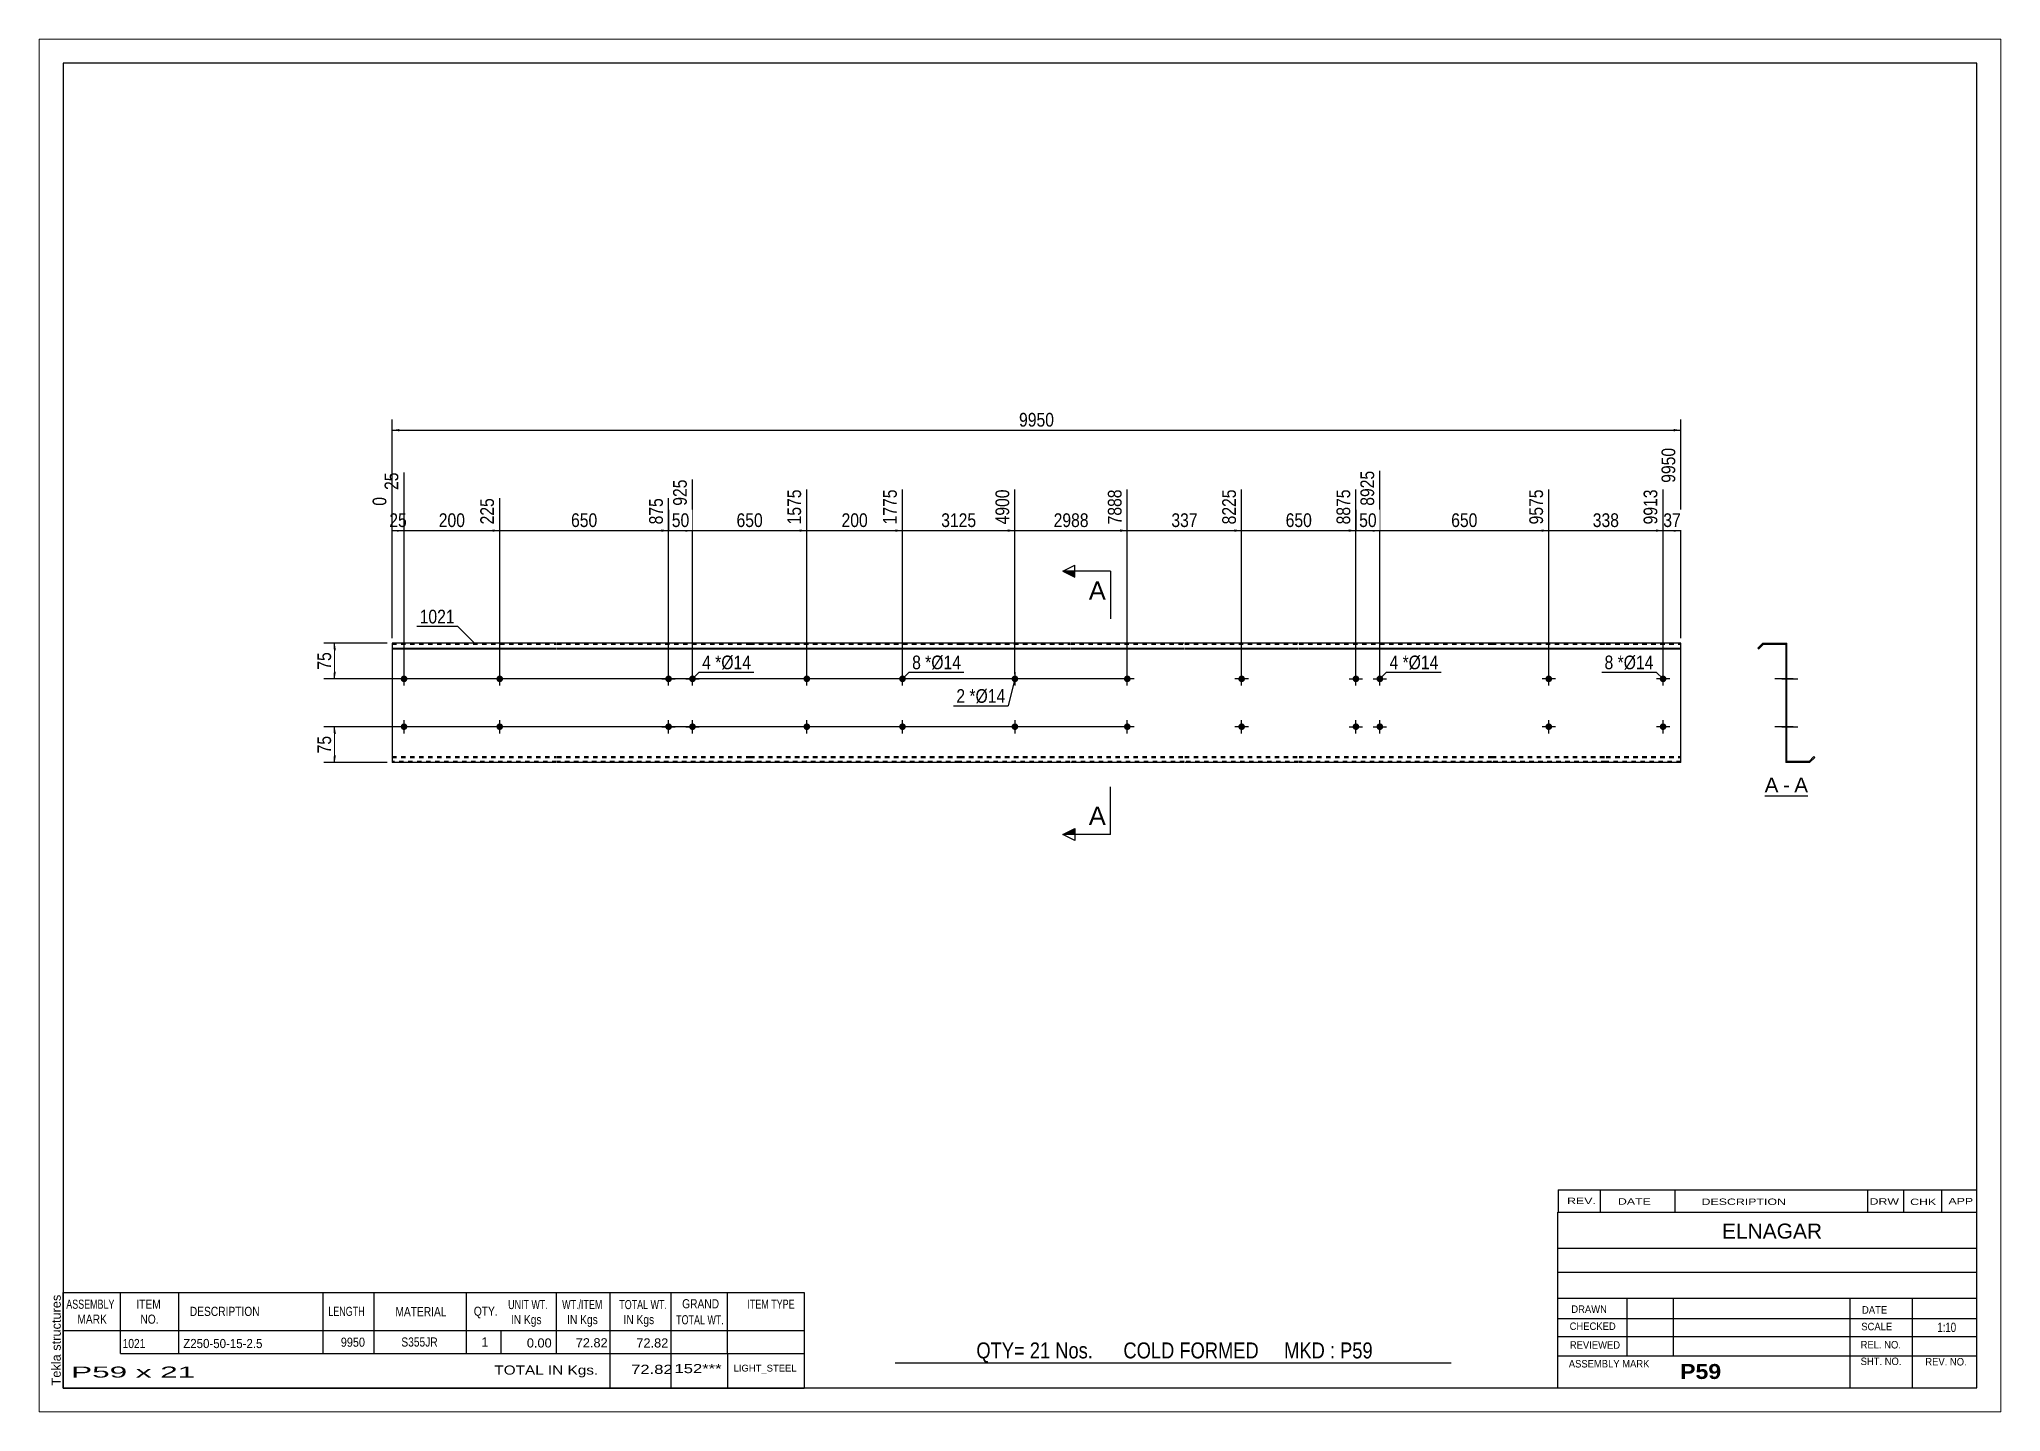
# Paper-space layout 'Layout1' of a CAD drawing. Header units: millimetres. Extents: x 0 to 410, y 0 to 287.
# The model-space entities are those that its viewports show. They can reach past a viewport. Long polylines and large blocks are cut down to what shows.
import ezdxf

# ---------------------------------------------------------------- set-up
doc = ezdxf.new("R2010")
doc.units = ezdxf.units.MM
doc.linetypes.add('DXK_LINE_DOT1', pattern=[1.8814, 0.9407, -0.9407])
doc.layers.add('Viewport layer', color=7, linetype='Continuous', plot=False)
doc.styles.add('Arial', font='ARIAL.TTF', dxfattribs={"height": 0.2})
doc.styles.add('Arial Bold', font='ARIALBD.TTF', dxfattribs={"height": 0.2})
doc.styles.add('Arial Narrow', font='ARIALN.TTF', dxfattribs={"height": 0.2})

# ---------------------------------------------------------------- blocks, each defined once
blk = doc.blocks.new('Unknown-629081485-1735')
at = {"color": 5, "linetype": 'Continuous'}
for p, q in [((331.25, 133.75), (-68.75, 133.75)), ((-68.75, 133.75), (-68.75, -143.25)), ((331.25, -143.25), (331.25, 133.75)), ((-68.75, -143.25), (331.25, -143.25))]:
    blk.add_line(p, q, dxfattribs=at)
at = {"color": 174, "linetype": 'Continuous', "style": 'Arial'}
blk.add_text('Tekla structures', height=1.9102, rotation=90, dxfattribs=at).set_placement((-69.25, -142.75))
blk = doc.blocks.new('Unknown-629081485-12 - 1235')
at = {"color": 7, "linetype": 'Continuous'}
blk.add_line((286.91, -19.45), (295.94, -19.45), dxfattribs=at)
at = {"color": 0, "linetype": 'Continuous'}
blk.add_wipeout([(289.76, -18.7), (289.76, -15.5), (286.91, -15.5), (286.91, -18.7)], dxfattribs=at)
blk.add_wipeout([(292.14, -18.7), (292.14, -15.5), (290.72, -15.5), (290.72, -18.7)], dxfattribs=at)
at = {"color": 96, "linetype": 'Continuous', "style": 'Arial'}
blk.add_text('A', height=3.06, dxfattribs=at).set_placement((286.91, -18.7))
at = {"color": 0, "linetype": 'Continuous'}
blk.add_wipeout([(295.94, -18.7), (295.94, -15.5), (293.1, -15.5), (293.1, -18.7)], dxfattribs=at)
at = {"color": 96, "linetype": 'Continuous', "style": 'Arial'}
for s, p in [('A', (293.1, -18.7)), ('-', (290.72, -18.7))]:
    blk.add_text(s, height=3.06, dxfattribs=at).set_placement(p)
blk = doc.blocks.new('Bolt-629081485-1223 - 1203')
at = {"linetype": 'Continuous'}
for points in [[(176.88, 5, -1), (178.28, 5, -1)], [(241.07, 5, -1), (242.47, 5, -1)]]:
    blk.add_hatch(color=3, dxfattribs=at).paths.add_polyline_path(points)
at = {"color": 3, "linetype": 'Continuous'}
for p, q in [((178.98, 5), (176.18, 5)), ((177.58, 3.6), (177.58, 6.4)), ((243.17, 5), (240.37, 5)), ((241.77, 3.6), (241.77, 6.4))]:
    blk.add_line(p, q, dxfattribs=at)
blk = doc.blocks.new('Part-629081485-1218 - 1203')
at = {"color": 2, "linetype": 'Continuous'}
for p, q in [((34.4, 12.5), (0, 12.5)), ((0, 12.5), (0, -12.5)), ((74.69, 12.5), (34.5, 12.5)), ((118.59, 12.5), (74.79, 12.5)), ((141.69, 12.5), (118.69, 12.5)), ((165.58, 12.5), (141.79, 12.5)), ((189.48, 12.5), (165.68, 12.5)), ((229.77, 12.5), (189.58, 12.5)), ((253.67, 12.5), (229.87, 12.5)), ((269.41, 12.5), (253.77, 12.5)), ((269.41, -12.5), (269.41, 12.5)), ((0, 11.44), (34.4, 11.44)), ((0, 11.26), (34.4, 11.26)), ((34.5, 11.44), (74.69, 11.44)), ((34.5, 11.26), (74.69, 11.26)), ((74.79, 11.44), (118.59, 11.44)), ((74.79, 11.26), (118.59, 11.26)), ((118.69, 11.44), (141.69, 11.44)), ((118.69, 11.26), (141.69, 11.26)), ((141.79, 11.44), (165.58, 11.44)), ((141.79, 11.26), (165.58, 11.26)), ((165.68, 11.44), (189.48, 11.44)), ((165.68, 11.26), (189.48, 11.26)), ((189.58, 11.44), (229.77, 11.44)), ((189.58, 11.26), (229.77, 11.26)), ((229.87, 11.44), (253.67, 11.44)), ((229.87, 11.26), (253.67, 11.26)), ((253.77, 11.44), (269.41, 11.44)), ((253.77, 11.26), (269.41, 11.26)), ((34.4, -12.5), (0, -12.5)), ((74.69, -12.5), (34.5, -12.5)), ((118.59, -12.5), (74.79, -12.5)), ((141.69, -12.5), (118.69, -12.5)), ((165.58, -12.5), (141.79, -12.5)), ((189.48, -12.5), (165.68, -12.5)), ((229.77, -12.5), (189.58, -12.5)), ((253.67, -12.5), (229.87, -12.5)), ((269.41, -12.5), (253.77, -12.5))]:
    blk.add_line(p, q, dxfattribs=at)
at = {"color": 7, "linetype": 'DXK_LINE_DOT1'}
for p, q in [((0, 12.25), (34.4, 12.25)), ((34.5, 12.25), (74.69, 12.25)), ((74.79, 12.25), (118.59, 12.25)), ((118.69, 12.25), (141.69, 12.25)), ((141.79, 12.25), (165.58, 12.25)), ((165.68, 12.25), (189.48, 12.25)), ((189.58, 12.25), (229.77, 12.25)), ((229.87, 12.25), (253.67, 12.25)), ((253.77, 12.25), (269.41, 12.25)), ((0, -11.26), (34.4, -11.26)), ((0, -11.44), (34.4, -11.44)), ((34.4, -12.25), (0, -12.25)), ((34.5, -11.26), (74.69, -11.26)), ((34.5, -11.44), (74.69, -11.44)), ((74.69, -12.25), (34.5, -12.25)), ((74.79, -11.26), (118.59, -11.26)), ((74.79, -11.44), (118.59, -11.44)), ((118.59, -12.25), (74.79, -12.25)), ((118.69, -11.26), (141.69, -11.26)), ((118.69, -11.44), (141.69, -11.44)), ((141.69, -12.25), (118.69, -12.25)), ((141.79, -11.26), (165.58, -11.26)), ((141.79, -11.44), (165.58, -11.44)), ((165.58, -12.25), (141.79, -12.25)), ((165.68, -11.26), (189.48, -11.26)), ((165.68, -11.44), (189.48, -11.44)), ((189.48, -12.25), (165.68, -12.25)), ((189.58, -11.26), (229.77, -11.26)), ((189.58, -11.44), (229.77, -11.44)), ((229.77, -12.25), (189.58, -12.25)), ((229.87, -11.26), (253.67, -11.26)), ((229.87, -11.44), (253.67, -11.44)), ((253.67, -12.25), (229.87, -12.25)), ((253.77, -11.26), (269.41, -11.26)), ((253.77, -11.44), (269.41, -11.44)), ((269.41, -12.25), (253.77, -12.25))]:
    blk.add_line(p, q, dxfattribs=at)
blk = doc.blocks.new('Bolt-629081485-1219 - 1203')
at = {"linetype": 'Continuous'}
for points in [[(57.1, 5, -1), (58.5, 5, -1)], [(62.1, 5, -1), (63.5, 5, -1)], [(57.1, -5, -1), (58.5, -5, -1)], [(62.1, -5, -1), (63.5, -5, -1)]]:
    blk.add_hatch(color=3, dxfattribs=at).paths.add_polyline_path(points)
at = {"color": 3, "linetype": 'Continuous'}
for p, q in [((56.4, 5), (59.2, 5)), ((57.8, 3.6), (57.8, 6.4)), ((61.4, 5), (64.2, 5)), ((62.8, 3.6), (62.8, 6.4)), ((57.8, -6.4), (57.8, -3.6)), ((62.8, -6.4), (62.8, -3.6)), ((56.4, -5), (59.2, -5)), ((61.4, -5), (64.2, -5))]:
    blk.add_line(p, q, dxfattribs=at)
blk = doc.blocks.new('Bolt-629081485-1220 - 1203')
at = {"linetype": 'Continuous'}
for points in [[(21.8, 5, -1), (23.2, 5, -1)], [(85.99, 5, -1), (87.39, 5, -1)]]:
    blk.add_hatch(color=3, dxfattribs=at).paths.add_polyline_path(points)
at = {"color": 3, "linetype": 'Continuous'}
for p, q in [((23.9, 5), (21.1, 5)), ((22.5, 3.6), (22.5, 6.4)), ((88.09, 5), (85.29, 5)), ((86.69, 3.6), (86.69, 6.4))]:
    blk.add_line(p, q, dxfattribs=at)
blk = doc.blocks.new('Bolt-629081485-1221 - 1203')
at = {"linetype": 'Continuous'}
for points in [[(21.8, -5, -1), (23.2, -5, -1)], [(85.99, -5, -1), (87.39, -5, -1)]]:
    blk.add_hatch(color=3, dxfattribs=at).paths.add_polyline_path(points)
at = {"color": 3, "linetype": 'Continuous'}
for p, q in [((22.5, -6.4), (22.5, -3.6)), ((86.69, -6.4), (86.69, -3.6)), ((23.9, -5), (21.1, -5)), ((88.09, -5), (85.29, -5))]:
    blk.add_line(p, q, dxfattribs=at)
blk = doc.blocks.new('Bolt-629081485-1222 - 1203')
at = {"linetype": 'Continuous'}
for points in [[(200.77, 5, -1), (202.17, 5, -1)], [(205.77, 5, -1), (207.17, 5, -1)], [(200.77, -5, -1), (202.17, -5, -1)], [(205.77, -5, -1), (207.17, -5, -1)]]:
    blk.add_hatch(color=3, dxfattribs=at).paths.add_polyline_path(points)
at = {"color": 3, "linetype": 'Continuous'}
for p, q in [((200.07, 5), (202.87, 5)), ((201.47, 3.6), (201.47, 6.4)), ((205.07, 5), (207.87, 5)), ((206.47, 3.6), (206.47, 6.4)), ((201.47, -6.4), (201.47, -3.6)), ((206.47, -6.4), (206.47, -3.6)), ((200.07, -5), (202.87, -5)), ((205.07, -5), (207.87, -5))]:
    blk.add_line(p, q, dxfattribs=at)
blk = doc.blocks.new('Bolt-629081485-1224 - 1203')
at = {"linetype": 'Continuous'}
for points in [[(176.88, -5, -1), (178.28, -5, -1)], [(241.07, -5, -1), (242.47, -5, -1)]]:
    blk.add_hatch(color=3, dxfattribs=at).paths.add_polyline_path(points)
at = {"color": 3, "linetype": 'Continuous'}
for p, q in [((177.58, -6.4), (177.58, -3.6)), ((241.77, -6.4), (241.77, -3.6)), ((178.98, -5), (176.18, -5)), ((243.17, -5), (240.37, -5))]:
    blk.add_line(p, q, dxfattribs=at)
blk = doc.blocks.new('Bolt-629081485-1225 - 1203')
at = {"linetype": 'Continuous'}
for points in [[(1.8, 5, -1), (3.2, 5, -1)], [(105.99, 5, -1), (107.39, 5, -1)]]:
    blk.add_hatch(color=3, dxfattribs=at).paths.add_polyline_path(points)
at = {"color": 3, "linetype": 'Continuous'}
for p, q in [((3.9, 5), (1.1, 5)), ((2.5, 3.6), (2.5, 6.4)), ((108.09, 5), (105.29, 5)), ((106.69, 3.6), (106.69, 6.4))]:
    blk.add_line(p, q, dxfattribs=at)
blk = doc.blocks.new('Bolt-629081485-1226 - 1203')
at = {"linetype": 'Continuous'}
for points in [[(1.8, -5, -1), (3.2, -5, -1)], [(105.99, -5, -1), (107.39, -5, -1)]]:
    blk.add_hatch(color=3, dxfattribs=at).paths.add_polyline_path(points)
at = {"color": 3, "linetype": 'Continuous'}
for p, q in [((2.5, -6.4), (2.5, -3.6)), ((106.69, -6.4), (106.69, -3.6)), ((3.9, -5), (1.1, -5)), ((108.09, -5), (105.29, -5))]:
    blk.add_line(p, q, dxfattribs=at)
blk = doc.blocks.new('Bolt-629081485-1227 - 1203')
at = {"linetype": 'Continuous'}
for points in [[(152.98, 5, -1), (154.38, 5, -1)], [(264.96, 5, -1), (266.36, 5, -1)]]:
    blk.add_hatch(color=3, dxfattribs=at).paths.add_polyline_path(points)
at = {"color": 3, "linetype": 'Continuous'}
for p, q in [((155.08, 5), (152.28, 5)), ((153.68, 3.6), (153.68, 6.4)), ((267.06, 5), (264.26, 5)), ((265.66, 3.6), (265.66, 6.4))]:
    blk.add_line(p, q, dxfattribs=at)
blk = doc.blocks.new('Bolt-629081485-1228 - 1203')
at = {"linetype": 'Continuous'}
for points in [[(152.98, -5, -1), (154.38, -5, -1)], [(264.96, -5, -1), (266.36, -5, -1)]]:
    blk.add_hatch(color=3, dxfattribs=at).paths.add_polyline_path(points)
at = {"color": 3, "linetype": 'Continuous'}
for p, q in [((153.68, -6.4), (153.68, -3.6)), ((265.66, -6.4), (265.66, -3.6)), ((155.08, -5), (152.28, -5)), ((267.06, -5), (264.26, -5))]:
    blk.add_line(p, q, dxfattribs=at)
blk = doc.blocks.new('Bolt-629081485-1229 - 1203')
at = {"linetype": 'Continuous'}
for points in [[(130.89, 5, -1), (129.49, 5, -1)], [(130.89, -5, -1), (129.49, -5, -1)]]:
    blk.add_hatch(color=3, dxfattribs=at).paths.add_polyline_path(points)
at = {"color": 3, "linetype": 'Continuous'}
for p, q in [((131.59, 5), (128.79, 5)), ((130.19, 6.4), (130.19, 3.6)), ((130.19, -3.6), (130.19, -6.4)), ((131.59, -5), (128.79, -5))]:
    blk.add_line(p, q, dxfattribs=at)
blk = doc.blocks.new('Bolt-629081485-1240 - 1235')
at = {"linetype": 'Continuous'}
blk.add_hatch(color=3, dxfattribs=at).paths.add_polyline_path([(291.3, -4.3), (291.3, -5.7), (291.55, -5.7), (291.55, -4.3)])
blk.add_hatch(color=3, dxfattribs=at).paths.add_polyline_path([(291.3, -4.3), (291.3, -5.7), (291.55, -5.7), (291.55, -4.3)])
at = {"color": 3, "linetype": 'Continuous'}
for p, q in [((290.5, -5), (293.8, -5)), ((290.5, -5), (293.8, -5)), ((291.3, -4.3), (291.55, -4.3)), ((291.3, -4.3), (291.55, -4.3)), ((291.3, -5.7), (291.55, -5.7)), ((291.3, -5.7), (291.55, -5.7))]:
    blk.add_line(p, q, dxfattribs=at)
blk = doc.blocks.new('Part-629081485-1237 - 1235')
at = {"color": 2, "linetype": 'Continuous'}
for p, q in [((286.55, 12.5), (285.49, 11.44)), ((286.55, 12.5), (291.55, 12.5)), ((291.55, -12.25), (291.55, 12.5)), ((285.49, 11.44), (285.67, 11.26)), ((286.66, 12.25), (285.67, 11.26)), ((286.66, 12.25), (291.3, 12.25)), ((291.3, 12.25), (291.3, -12.5)), ((296.2, -12.25), (291.55, -12.25)), ((296.2, -12.25), (297.19, -11.26)), ((296.3, -12.5), (297.36, -11.44)), ((297.36, -11.44), (297.19, -11.26)), ((296.3, -12.5), (291.3, -12.5))]:
    blk.add_line(p, q, dxfattribs=at)
blk = doc.blocks.new('Bolt-629081485-1238 - 1235')
at = {"linetype": 'Continuous'}
for points in [[(291.3, 5.7), (291.3, 4.3), (291.55, 4.3), (291.55, 5.7)], [(291.3, 5.7), (291.3, 4.3), (291.55, 4.3), (291.55, 5.7)], [(291.3, -4.3), (291.3, -5.7), (291.55, -5.7), (291.55, -4.3)], [(291.3, -4.3), (291.3, -5.7), (291.55, -5.7), (291.55, -4.3)]]:
    blk.add_hatch(color=3, dxfattribs=at).paths.add_polyline_path(points)
at = {"color": 3, "linetype": 'Continuous'}
for p, q in [((292.85, 5), (289.05, 5)), ((292.85, 5), (289.05, 5)), ((291.55, 5.7), (291.3, 5.7)), ((291.55, 5.7), (291.3, 5.7)), ((291.55, 4.3), (291.3, 4.3)), ((291.55, 4.3), (291.3, 4.3)), ((292.85, -5), (289.05, -5)), ((292.85, -5), (289.05, -5)), ((291.55, -4.3), (291.3, -4.3)), ((291.55, -4.3), (291.3, -4.3)), ((291.55, -5.7), (291.3, -5.7)), ((291.55, -5.7), (291.3, -5.7))]:
    blk.add_line(p, q, dxfattribs=at)
blk = doc.blocks.new('Bolt-629081485-1239 - 1235')
at = {"linetype": 'Continuous'}
blk.add_hatch(color=3, dxfattribs=at).paths.add_polyline_path([(291.3, 5.7), (291.3, 4.3), (291.55, 4.3), (291.55, 5.7)])
blk.add_hatch(color=3, dxfattribs=at).paths.add_polyline_path([(291.3, 5.7), (291.3, 4.3), (291.55, 4.3), (291.55, 5.7)])
at = {"color": 3, "linetype": 'Continuous'}
for p, q in [((290.5, 5), (293.8, 5)), ((290.5, 5), (293.8, 5)), ((291.3, 5.7), (291.55, 5.7)), ((291.3, 5.7), (291.55, 5.7)), ((291.3, 4.3), (291.55, 4.3)), ((291.3, 4.3), (291.55, 4.3))]:
    blk.add_line(p, q, dxfattribs=at)
blk = doc.blocks.new('Bolt-629081485-1241 - 1235')
at = {"linetype": 'Continuous'}
for points in [[(291.3, 5.7), (291.3, 4.3), (291.55, 4.3), (291.55, 5.7)], [(291.3, 5.7), (291.3, 4.3), (291.55, 4.3), (291.55, 5.7)], [(291.3, -4.3), (291.3, -5.7), (291.55, -5.7), (291.55, -4.3)], [(291.3, -4.3), (291.3, -5.7), (291.55, -5.7), (291.55, -4.3)]]:
    blk.add_hatch(color=3, dxfattribs=at).paths.add_polyline_path(points)
at = {"color": 3, "linetype": 'Continuous'}
for p, q in [((292.85, 5), (289.05, 5)), ((292.85, 5), (289.05, 5)), ((291.55, 5.7), (291.3, 5.7)), ((291.55, 5.7), (291.3, 5.7)), ((291.55, 4.3), (291.3, 4.3)), ((291.55, 4.3), (291.3, 4.3)), ((292.85, -5), (289.05, -5)), ((292.85, -5), (289.05, -5)), ((291.55, -4.3), (291.3, -4.3)), ((291.55, -4.3), (291.3, -4.3)), ((291.55, -5.7), (291.3, -5.7)), ((291.55, -5.7), (291.3, -5.7))]:
    blk.add_line(p, q, dxfattribs=at)
blk = doc.blocks.new('Bolt-629081485-1242 - 1235')
at = {"linetype": 'Continuous'}
blk.add_hatch(color=3, dxfattribs=at).paths.add_polyline_path([(291.3, 5.7), (291.3, 4.3), (291.55, 4.3), (291.55, 5.7)])
blk.add_hatch(color=3, dxfattribs=at).paths.add_polyline_path([(291.3, 5.7), (291.3, 4.3), (291.55, 4.3), (291.55, 5.7)])
at = {"color": 3, "linetype": 'Continuous'}
for p, q in [((290.5, 5), (293.8, 5)), ((290.5, 5), (293.8, 5)), ((291.3, 5.7), (291.55, 5.7)), ((291.3, 5.7), (291.55, 5.7)), ((291.3, 4.3), (291.55, 4.3)), ((291.3, 4.3), (291.55, 4.3))]:
    blk.add_line(p, q, dxfattribs=at)
blk = doc.blocks.new('Bolt-629081485-1243 - 1235')
at = {"linetype": 'Continuous'}
blk.add_hatch(color=3, dxfattribs=at).paths.add_polyline_path([(291.3, -4.3), (291.3, -5.7), (291.55, -5.7), (291.55, -4.3)])
blk.add_hatch(color=3, dxfattribs=at).paths.add_polyline_path([(291.3, -4.3), (291.3, -5.7), (291.55, -5.7), (291.55, -4.3)])
at = {"color": 3, "linetype": 'Continuous'}
for p, q in [((290.5, -5), (293.8, -5)), ((290.5, -5), (293.8, -5)), ((291.3, -4.3), (291.55, -4.3)), ((291.3, -4.3), (291.55, -4.3)), ((291.3, -5.7), (291.55, -5.7)), ((291.3, -5.7), (291.55, -5.7))]:
    blk.add_line(p, q, dxfattribs=at)
blk = doc.blocks.new('Bolt-629081485-1244 - 1235')
at = {"linetype": 'Continuous'}
blk.add_hatch(color=3, dxfattribs=at).paths.add_polyline_path([(291.3, 5.7), (291.3, 4.3), (291.55, 4.3), (291.55, 5.7)])
blk.add_hatch(color=3, dxfattribs=at).paths.add_polyline_path([(291.3, 5.7), (291.3, 4.3), (291.55, 4.3), (291.55, 5.7)])
at = {"color": 3, "linetype": 'Continuous'}
for p, q in [((290.5, 5), (293.8, 5)), ((290.5, 5), (293.8, 5)), ((291.3, 5.7), (291.55, 5.7)), ((291.3, 5.7), (291.55, 5.7)), ((291.3, 4.3), (291.55, 4.3)), ((291.3, 4.3), (291.55, 4.3))]:
    blk.add_line(p, q, dxfattribs=at)
blk = doc.blocks.new('Bolt-629081485-1245 - 1235')
at = {"linetype": 'Continuous'}
blk.add_hatch(color=3, dxfattribs=at).paths.add_polyline_path([(291.3, -4.3), (291.3, -5.7), (291.55, -5.7), (291.55, -4.3)])
blk.add_hatch(color=3, dxfattribs=at).paths.add_polyline_path([(291.3, -4.3), (291.3, -5.7), (291.55, -5.7), (291.55, -4.3)])
at = {"color": 3, "linetype": 'Continuous'}
for p, q in [((290.5, -5), (293.8, -5)), ((290.5, -5), (293.8, -5)), ((291.3, -4.3), (291.55, -4.3)), ((291.3, -4.3), (291.55, -4.3)), ((291.3, -5.7), (291.55, -5.7)), ((291.3, -5.7), (291.55, -5.7))]:
    blk.add_line(p, q, dxfattribs=at)
blk = doc.blocks.new('Bolt-629081485-1246 - 1235')
at = {"linetype": 'Continuous'}
blk.add_hatch(color=3, dxfattribs=at).paths.add_polyline_path([(291.3, 5.7), (291.3, 4.3), (291.55, 4.3), (291.55, 5.7)])
blk.add_hatch(color=3, dxfattribs=at).paths.add_polyline_path([(291.3, 5.7), (291.3, 4.3), (291.55, 4.3), (291.55, 5.7)])
at = {"color": 3, "linetype": 'Continuous'}
for p, q in [((290.5, 5), (293.8, 5)), ((290.5, 5), (293.8, 5)), ((291.3, 5.7), (291.55, 5.7)), ((291.3, 5.7), (291.55, 5.7)), ((291.3, 4.3), (291.55, 4.3)), ((291.3, 4.3), (291.55, 4.3))]:
    blk.add_line(p, q, dxfattribs=at)
blk = doc.blocks.new('Bolt-629081485-1247 - 1235')
at = {"linetype": 'Continuous'}
blk.add_hatch(color=3, dxfattribs=at).paths.add_polyline_path([(291.3, -4.3), (291.3, -5.7), (291.55, -5.7), (291.55, -4.3)])
blk.add_hatch(color=3, dxfattribs=at).paths.add_polyline_path([(291.3, -4.3), (291.3, -5.7), (291.55, -5.7), (291.55, -4.3)])
at = {"color": 3, "linetype": 'Continuous'}
for p, q in [((290.5, -5), (293.8, -5)), ((290.5, -5), (293.8, -5)), ((291.3, -4.3), (291.55, -4.3)), ((291.3, -4.3), (291.55, -4.3)), ((291.3, -5.7), (291.55, -5.7)), ((291.3, -5.7), (291.55, -5.7))]:
    blk.add_line(p, q, dxfattribs=at)
blk = doc.blocks.new('Bolt-629081485-1248 - 1235')
at = {"linetype": 'Continuous'}
for points in [[(291.55, 4.3), (291.55, 5.7), (291.3, 5.7), (291.3, 4.3)], [(291.55, -5.7), (291.55, -4.3), (291.3, -4.3), (291.3, -5.7)]]:
    blk.add_hatch(color=3, dxfattribs=at).paths.add_polyline_path(points)
at = {"color": 3, "linetype": 'Continuous'}
for p, q in [((291.55, 5), (289.3, 5)), ((291.55, 5.7), (291.3, 5.7)), ((291.55, 4.3), (291.3, 4.3)), ((291.55, -5), (289.3, -5)), ((291.55, -4.3), (291.3, -4.3)), ((291.55, -5.7), (291.3, -5.7))]:
    blk.add_line(p, q, dxfattribs=at)
blk = doc.blocks.new('StraightDimension-629081485-1279 - 1203')
at = {"linetype": 'Continuous'}
blk.add_hatch(color=7, dxfattribs=at).paths.add_polyline_path([(1, 36.25), (2.5, 36), (1, 35.75)])
at = {"color": 7, "linetype": 'Continuous'}
for p, q in [((2.5, 6), (2.5, 48.16)), ((0, 13.5), (0, 43.03)), ((0, 36), (2.5, 36))]:
    blk.add_line(p, q, dxfattribs=at)
at = {"color": 0, "linetype": 'Continuous'}
blk.add_wipeout([(1.9, 48.76), (-2.3, 48.76), (-2.3, 43.9), (1.9, 43.9)], dxfattribs=at)
at = {"color": 0}
blk.add_wipeout([(3.68, 36.15), (3.68, 40.35), (-1.18, 40.35), (-1.18, 36.15)], dxfattribs=at)
at = {"color": 0, "linetype": 'Continuous'}
blk.add_wipeout([(-0.6, 43.63), (-4.8, 43.63), (-4.8, 40.6), (-0.6, 40.6)], dxfattribs=at)
at = {"color": 3, "linetype": 'Continuous', "style": 'Arial Narrow'}
for s, height, p in [('25', 2.863, (1.3, 44.5)), ('0', 2.86, (-1.2, 41.2))]:
    blk.add_text(s, height=height, rotation=90.0002, dxfattribs=at).set_placement(p)
at = {"color": 3, "style": 'Arial Narrow'}
blk.add_text('25', height=2.863, dxfattribs=at).set_placement((-0.58, 36.75))
blk = doc.blocks.new('StraightDimension-629081485-1348 - 1203')
at = {"linetype": 'Continuous'}
for points in [[(-12.25, -6.5), (-12, -5), (-11.75, -6.5)], [(-11.75, -11), (-12, -12.5), (-12.25, -11)]]:
    blk.add_hatch(color=7, dxfattribs=at).paths.add_polyline_path(points)
at = {"color": 7, "linetype": 'Continuous'}
for p, q in [((152.68, -5), (-14.25, -5)), ((-12, -12.5), (-12, -5)), ((-1, -12.5), (-14.25, -12.5))]:
    blk.add_line(p, q, dxfattribs=at)
at = {"color": 0}
blk.add_wipeout([(-12.15, -6.32), (-16.35, -6.32), (-16.35, -11.18), (-12.15, -11.18)], dxfattribs=at)
at = {"color": 3, "style": 'Arial Narrow'}
blk.add_text('75', height=2.863, rotation=90.0002, dxfattribs=at).set_placement((-12.75, -10.58))
blk = doc.blocks.new('StraightDimension-629081485-1355 - 1203')
at = {"linetype": 'Continuous'}
for points in [[(1.5, 56.75), (0, 57), (1.5, 57.25)], [(267.91, 57.25), (269.41, 57), (267.91, 56.75)]]:
    blk.add_hatch(color=7, dxfattribs=at).paths.add_polyline_path(points)
at = {"color": 7, "linetype": 'Continuous'}
for p, q in [((0, 13.5), (0, 59.25)), ((269.41, 13.5), (269.41, 59.25)), ((0, 57), (269.41, 57))]:
    blk.add_line(p, q, dxfattribs=at)
at = {"color": 0}
blk.add_wipeout([(138.96, 57.15), (138.96, 61.35), (130.45, 61.35), (130.45, 57.15)], dxfattribs=at)
at = {"color": 3, "style": 'Arial Narrow'}
blk.add_text('9950', height=2.863, dxfattribs=at).set_placement((131.05, 57.75))
blk = doc.blocks.new('StraightDimension-629081485-1266 - 1203')
at = {"linetype": 'Continuous'}
blk.add_hatch(color=7, dxfattribs=at).paths.add_polyline_path([(267.91, 36.25), (269.41, 36), (267.91, 35.75)])
at = {"color": 7, "linetype": 'Continuous'}
for p, q in [((269.41, 13.5), (269.41, 53.31)), ((265.66, 6), (265.66, 44.61)), ((265.66, 36), (269.41, 36))]:
    blk.add_line(p, q, dxfattribs=at)
at = {"color": 0, "linetype": 'Continuous'}
blk.add_wipeout([(268.81, 53.91), (264.61, 53.91), (264.61, 45.4), (268.81, 45.4)], dxfattribs=at)
at = {"color": 0}
blk.add_wipeout([(269.97, 36.15), (269.97, 40.35), (265.11, 40.35), (265.11, 36.15)], dxfattribs=at)
at = {"color": 3, "linetype": 'Continuous', "style": 'Arial Narrow'}
blk.add_text('9950', height=2.863, rotation=90.0002, dxfattribs=at).set_placement((268.21, 46))
at = {"color": 3, "style": 'Arial Narrow'}
blk.add_text('37', height=2.863, dxfattribs=at).set_placement((265.71, 36.75))
blk = doc.blocks.new('StraightDimension-629081485-1267 - 1203')
at = {"linetype": 'Continuous'}
blk.add_hatch(color=7, dxfattribs=at).paths.add_polyline_path([(264.16, 36.25), (265.66, 36), (264.16, 35.75)])
at = {"color": 7, "linetype": 'Continuous'}
for p, q in [((241.77, 6), (241.77, 44.61)), ((265.66, 6), (265.66, 44.61)), ((241.77, 36), (265.66, 36))]:
    blk.add_line(p, q, dxfattribs=at)
at = {"color": 0, "linetype": 'Continuous'}
blk.add_wipeout([(265.06, 45.21), (260.86, 45.21), (260.86, 36.7), (265.06, 36.7)], dxfattribs=at)
at = {"color": 0}
blk.add_wipeout([(257.06, 36.15), (257.06, 40.35), (250.37, 40.35), (250.37, 36.15)], dxfattribs=at)
at = {"color": 3, "linetype": 'Continuous', "style": 'Arial Narrow'}
blk.add_text('9913', height=2.863, rotation=90.0002, dxfattribs=at).set_placement((264.46, 37.3))
at = {"color": 3, "style": 'Arial Narrow'}
blk.add_text('338', height=2.863, dxfattribs=at).set_placement((250.97, 36.75))
blk = doc.blocks.new('StraightDimension-629081485-1268 - 1203')
at = {"linetype": 'Continuous'}
blk.add_hatch(color=7, dxfattribs=at).paths.add_polyline_path([(240.27, 36.25), (241.77, 36), (240.27, 35.75)])
at = {"color": 7, "linetype": 'Continuous'}
for p, q in [((206.47, 6), (206.47, 48.51)), ((241.77, 6), (241.77, 44.61)), ((206.47, 36), (241.77, 36))]:
    blk.add_line(p, q, dxfattribs=at)
at = {"color": 0, "linetype": 'Continuous'}
blk.add_wipeout([(241.17, 45.21), (236.97, 45.21), (236.97, 36.7), (241.17, 36.7)], dxfattribs=at)
at = {"color": 0}
blk.add_wipeout([(227.46, 36.15), (227.46, 40.35), (220.78, 40.35), (220.78, 36.15)], dxfattribs=at)
at = {"color": 3, "linetype": 'Continuous', "style": 'Arial Narrow'}
blk.add_text('9575', height=2.863, rotation=90.0002, dxfattribs=at).set_placement((240.57, 37.3))
at = {"color": 3, "style": 'Arial Narrow'}
blk.add_text('650', height=2.863, dxfattribs=at).set_placement((221.38, 36.75))
blk = doc.blocks.new('StraightDimension-629081485-1269 - 1203')
at = {"linetype": 'Continuous'}
blk.add_hatch(color=7, dxfattribs=at).paths.add_polyline_path([(204.97, 36.25), (206.47, 36), (204.97, 35.75)])
at = {"color": 7, "linetype": 'Continuous'}
for p, q in [((206.47, 6), (206.47, 48.51)), ((201.47, 6), (201.47, 44.61)), ((201.47, 36), (206.47, 36))]:
    blk.add_line(p, q, dxfattribs=at)
at = {"color": 0}
blk.add_wipeout([(206.4, 36.15), (206.4, 40.35), (201.54, 40.35), (201.54, 36.15)], dxfattribs=at)
at = {"color": 0, "linetype": 'Continuous'}
blk.add_wipeout([(205.87, 49.11), (201.67, 49.11), (201.67, 40.6), (205.87, 40.6)], dxfattribs=at)
at = {"color": 3, "linetype": 'Continuous', "style": 'Arial Narrow'}
blk.add_text('8925', height=2.863, rotation=90.0002, dxfattribs=at).set_placement((205.27, 41.2))
at = {"color": 3, "style": 'Arial Narrow'}
blk.add_text('50', height=2.863, dxfattribs=at).set_placement((202.14, 36.75))
blk = doc.blocks.new('StraightDimension-629081485-1270 - 1203')
at = {"linetype": 'Continuous'}
blk.add_hatch(color=7, dxfattribs=at).paths.add_polyline_path([(199.97, 36.25), (201.47, 36), (199.97, 35.75)])
at = {"color": 7, "linetype": 'Continuous'}
for p, q in [((177.58, 6), (177.58, 44.61)), ((201.47, 6), (201.47, 44.61)), ((177.58, 36), (201.47, 36))]:
    blk.add_line(p, q, dxfattribs=at)
at = {"color": 0, "linetype": 'Continuous'}
blk.add_wipeout([(200.87, 45.21), (196.67, 45.21), (196.67, 36.7), (200.87, 36.7)], dxfattribs=at)
at = {"color": 0}
blk.add_wipeout([(192.87, 36.15), (192.87, 40.35), (186.18, 40.35), (186.18, 36.15)], dxfattribs=at)
at = {"color": 3, "linetype": 'Continuous', "style": 'Arial Narrow'}
blk.add_text('8875', height=2.863, rotation=90.0002, dxfattribs=at).set_placement((200.27, 37.3))
at = {"color": 3, "style": 'Arial Narrow'}
blk.add_text('650', height=2.863, dxfattribs=at).set_placement((186.78, 36.75))
blk = doc.blocks.new('StraightDimension-629081485-1271 - 1203')
at = {"linetype": 'Continuous'}
blk.add_hatch(color=7, dxfattribs=at).paths.add_polyline_path([(176.08, 36.25), (177.58, 36), (176.08, 35.75)])
at = {"color": 7, "linetype": 'Continuous'}
for p, q in [((153.68, 6), (153.68, 44.61)), ((177.58, 6), (177.58, 44.61)), ((153.68, 36), (177.58, 36))]:
    blk.add_line(p, q, dxfattribs=at)
at = {"color": 0, "linetype": 'Continuous'}
blk.add_wipeout([(176.98, 45.21), (172.78, 45.21), (172.78, 36.7), (176.98, 36.7)], dxfattribs=at)
at = {"color": 0}
blk.add_wipeout([(168.97, 36.15), (168.97, 40.35), (162.29, 40.35), (162.29, 36.15)], dxfattribs=at)
at = {"color": 3, "linetype": 'Continuous', "style": 'Arial Narrow'}
blk.add_text('8225', height=2.863, rotation=90.0002, dxfattribs=at).set_placement((176.38, 37.3))
at = {"color": 3, "style": 'Arial Narrow'}
blk.add_text('337', height=2.863, dxfattribs=at).set_placement((162.89, 36.75))
blk = doc.blocks.new('StraightDimension-629081485-1272 - 1203')
at = {"linetype": 'Continuous'}
blk.add_hatch(color=7, dxfattribs=at).paths.add_polyline_path([(152.18, 36.25), (153.68, 36), (152.18, 35.75)])
at = {"color": 7, "linetype": 'Continuous'}
for p, q in [((130.19, 6), (130.19, 44.61)), ((153.68, 6), (153.68, 44.61)), ((130.19, 36), (153.68, 36))]:
    blk.add_line(p, q, dxfattribs=at)
at = {"color": 0, "linetype": 'Continuous'}
blk.add_wipeout([(153.08, 45.21), (148.88, 45.21), (148.88, 36.7), (153.08, 36.7)], dxfattribs=at)
at = {"color": 0}
blk.add_wipeout([(146.19, 36.15), (146.19, 40.35), (137.68, 40.35), (137.68, 36.15)], dxfattribs=at)
at = {"color": 3, "linetype": 'Continuous', "style": 'Arial Narrow'}
blk.add_text('7888', height=2.863, rotation=90.0002, dxfattribs=at).set_placement((152.48, 37.3))
at = {"color": 3, "style": 'Arial Narrow'}
blk.add_text('2988', height=2.863, dxfattribs=at).set_placement((138.28, 36.75))
blk = doc.blocks.new('StraightDimension-629081485-1273 - 1203')
at = {"linetype": 'Continuous'}
blk.add_hatch(color=7, dxfattribs=at).paths.add_polyline_path([(128.69, 36.25), (130.19, 36), (128.69, 35.75)])
at = {"color": 7, "linetype": 'Continuous'}
for p, q in [((106.69, 6), (106.69, 44.61)), ((130.19, 6), (130.19, 44.61)), ((106.69, 36), (130.19, 36))]:
    blk.add_line(p, q, dxfattribs=at)
at = {"color": 0, "linetype": 'Continuous'}
blk.add_wipeout([(129.59, 45.21), (125.39, 45.21), (125.39, 36.7), (129.59, 36.7)], dxfattribs=at)
at = {"color": 0}
blk.add_wipeout([(122.7, 36.15), (122.7, 40.35), (114.18, 40.35), (114.18, 36.15)], dxfattribs=at)
at = {"color": 3, "linetype": 'Continuous', "style": 'Arial Narrow'}
blk.add_text('4900', height=2.863, rotation=90.0002, dxfattribs=at).set_placement((128.99, 37.3))
at = {"color": 3, "style": 'Arial Narrow'}
blk.add_text('3125', height=2.863, dxfattribs=at).set_placement((114.78, 36.75))
blk = doc.blocks.new('StraightDimension-629081485-1274 - 1203')
at = {"linetype": 'Continuous'}
blk.add_hatch(color=7, dxfattribs=at).paths.add_polyline_path([(105.19, 36.25), (106.69, 36), (105.19, 35.75)])
at = {"color": 7, "linetype": 'Continuous'}
for p, q in [((86.69, 6), (86.69, 44.61)), ((106.69, 6), (106.69, 44.61)), ((86.69, 36), (106.69, 36))]:
    blk.add_line(p, q, dxfattribs=at)
at = {"color": 0}
blk.add_wipeout([(100.03, 36.15), (100.03, 40.35), (93.35, 40.35), (93.35, 36.15)], dxfattribs=at)
at = {"color": 3, "style": 'Arial Narrow'}
blk.add_text('200', height=2.863, dxfattribs=at).set_placement((93.95, 36.75))
at = {"color": 0, "linetype": 'Continuous'}
blk.add_wipeout([(106.09, 45.21), (101.89, 45.21), (101.89, 36.7), (106.09, 36.7)], dxfattribs=at)
at = {"color": 3, "linetype": 'Continuous', "style": 'Arial Narrow'}
blk.add_text('1775', height=2.863, rotation=90.0002, dxfattribs=at).set_placement((105.49, 37.3))
blk = doc.blocks.new('StraightDimension-629081485-1275 - 1203')
at = {"linetype": 'Continuous'}
blk.add_hatch(color=7, dxfattribs=at).paths.add_polyline_path([(85.19, 36.25), (86.69, 36), (85.19, 35.75)])
at = {"color": 7, "linetype": 'Continuous'}
for p, q in [((62.8, 6), (62.8, 46.68)), ((86.69, 6), (86.69, 44.61)), ((62.8, 36), (86.69, 36))]:
    blk.add_line(p, q, dxfattribs=at)
at = {"color": 0, "linetype": 'Continuous'}
blk.add_wipeout([(86.09, 45.21), (81.89, 45.21), (81.89, 36.7), (86.09, 36.7)], dxfattribs=at)
at = {"color": 0}
blk.add_wipeout([(78.09, 36.15), (78.09, 40.35), (71.4, 40.35), (71.4, 36.15)], dxfattribs=at)
at = {"color": 3, "linetype": 'Continuous', "style": 'Arial Narrow'}
blk.add_text('1575', height=2.863, rotation=90.0002, dxfattribs=at).set_placement((85.49, 37.3))
at = {"color": 3, "style": 'Arial Narrow'}
blk.add_text('650', height=2.863, dxfattribs=at).set_placement((72, 36.75))
blk = doc.blocks.new('StraightDimension-629081485-1339 - 1203')
at = {"linetype": 'Continuous'}
for points in [[(-12.25, 11), (-12, 12.5), (-11.75, 11)], [(-11.75, 6.5), (-12, 5), (-12.25, 6.5)]]:
    blk.add_hatch(color=7, dxfattribs=at).paths.add_polyline_path(points)
at = {"color": 7, "linetype": 'Continuous'}
for p, q in [((-1, 12.5), (-14.25, 12.5)), ((-12, 5), (-12, 12.5)), ((152.68, 5), (-14.25, 5))]:
    blk.add_line(p, q, dxfattribs=at)
at = {"color": 0}
blk.add_wipeout([(-12.15, 11.18), (-16.35, 11.18), (-16.35, 6.32), (-12.15, 6.32)], dxfattribs=at)
at = {"color": 3, "style": 'Arial Narrow'}
blk.add_text('75', height=2.863, rotation=90.0002, dxfattribs=at).set_placement((-12.75, 6.92))
blk = doc.blocks.new('StraightDimension-629081485-1276 - 1203')
at = {"linetype": 'Continuous'}
blk.add_hatch(color=7, dxfattribs=at).paths.add_polyline_path([(61.3, 36.25), (62.8, 36), (61.3, 35.75)])
at = {"color": 7, "linetype": 'Continuous'}
for p, q in [((62.8, 6), (62.8, 46.68)), ((57.8, 6), (57.8, 42.78)), ((57.8, 36), (62.8, 36))]:
    blk.add_line(p, q, dxfattribs=at)
at = {"color": 0}
blk.add_wipeout([(62.73, 36.15), (62.73, 40.35), (57.87, 40.35), (57.87, 36.15)], dxfattribs=at)
at = {"color": 0, "linetype": 'Continuous'}
blk.add_wipeout([(62.2, 47.28), (58, 47.28), (58, 40.6), (62.2, 40.6)], dxfattribs=at)
at = {"color": 3, "linetype": 'Continuous', "style": 'Arial Narrow'}
blk.add_text('925', height=2.863, rotation=90.0002, dxfattribs=at).set_placement((61.6, 41.2))
at = {"color": 3, "style": 'Arial Narrow'}
blk.add_text('50', height=2.863, dxfattribs=at).set_placement((58.47, 36.75))
blk = doc.blocks.new('StraightDimension-629081485-1277 - 1203')
at = {"linetype": 'Continuous'}
blk.add_hatch(color=7, dxfattribs=at).paths.add_polyline_path([(56.3, 36.25), (57.8, 36), (56.3, 35.75)])
at = {"color": 7, "linetype": 'Continuous'}
for p, q in [((22.5, 6), (22.5, 42.78)), ((57.8, 6), (57.8, 42.78)), ((22.5, 36), (57.8, 36))]:
    blk.add_line(p, q, dxfattribs=at)
at = {"color": 0, "linetype": 'Continuous'}
blk.add_wipeout([(57.2, 43.38), (53, 43.38), (53, 36.7), (57.2, 36.7)], dxfattribs=at)
at = {"color": 0}
blk.add_wipeout([(43.49, 36.15), (43.49, 40.35), (36.81, 40.35), (36.81, 36.15)], dxfattribs=at)
at = {"color": 3, "linetype": 'Continuous', "style": 'Arial Narrow'}
blk.add_text('875', height=2.863, rotation=90.0002, dxfattribs=at).set_placement((56.6, 37.3))
at = {"color": 3, "style": 'Arial Narrow'}
blk.add_text('650', height=2.863, dxfattribs=at).set_placement((37.41, 36.75))
blk = doc.blocks.new('StraightDimension-629081485-1278 - 1203')
at = {"linetype": 'Continuous'}
blk.add_hatch(color=7, dxfattribs=at).paths.add_polyline_path([(21, 36.25), (22.5, 36), (21, 35.75)])
at = {"color": 7, "linetype": 'Continuous'}
for p, q in [((2.5, 6), (2.5, 48.16)), ((22.5, 6), (22.5, 42.78)), ((2.5, 36), (22.5, 36))]:
    blk.add_line(p, q, dxfattribs=at)
at = {"color": 0}
blk.add_wipeout([(15.84, 36.15), (15.84, 40.35), (9.16, 40.35), (9.16, 36.15)], dxfattribs=at)
at = {"color": 3, "style": 'Arial Narrow'}
blk.add_text('200', height=2.863, dxfattribs=at).set_placement((9.76, 36.75))
at = {"color": 0, "linetype": 'Continuous'}
blk.add_wipeout([(21.9, 43.38), (17.7, 43.38), (17.7, 36.7), (21.9, 36.7)], dxfattribs=at)
at = {"color": 3, "linetype": 'Continuous', "style": 'Arial Narrow'}
blk.add_text('225', height=2.863, rotation=90.0002, dxfattribs=at).set_placement((21.3, 37.3))
blk = doc.blocks.new('CBS_NAME_BLOG-629081485-1800')
at = {"color": 7, "linetype": 'Continuous'}
for p, q in [((243.66, -106.5), (331.18, -106.5)), ((243.66, -143.21), (243.66, -106.5)), ((243.66, -114.04), (331.18, -114.04)), ((243.73, -119.09), (331.25, -119.09)), ((243.66, -124.46), (331.18, -124.46)), ((258.18, -136.57), (258.18, -124.47)), ((267.87, -136.54), (267.87, -124.47)), ((304.78, -143.21), (304.78, -124.48)), ((317.83, -143.21), (317.83, -124.47)), ((243.67, -128.76), (331.25, -128.74)), ((243.66, -132.51), (331.18, -132.51)), ((243.66, -136.55), (331.18, -136.55)), ((243.66, -143.25), (331.25, -143.25))]:
    blk.add_line(p, q, dxfattribs=at)
at = {"color": 3, "linetype": 'Continuous', "style": 'Arial'}
blk.add_text('ELNAGAR', height=3.133, dxfattribs=at).set_placement((277.98, -112.03))
at = {"color": 3, "linetype": 'Continuous'}
for s, height, style, width, p in [('DRAWN', 1.566, 'Arial', 0.9, (246.49, -127.57)), ('DATE', 1.566, 'Arial', 0.9, (307.25, -127.73)), ('CHECKED', 1.566, 'Arial', 0.9, (246.14, -131.14)), ('SCALE', 1.566, 'Arial', 0.9, (307.1, -131.21)), ('1:10', 1.957, 'Arial Narrow', 0.9, (322.99, -131.57)), ('REVIEWED', 1.566, 'Arial', 0.9, (246.18, -135.06)), ('REL. NO.', 1.566, 'Arial', 0.9, (306.96, -135.01)), ('ASSEMBLY MARK', 1.5663, 'Arial', 0.9, (245.96, -138.99)), ('P59', 3.131, 'Arial Bold', 1.1, (269.24, -141.39)), ('SHT. NO.', 1.566, 'Arial', 0.9, (306.96, -138.48)), ('REV. NO.', 1.566, 'Arial', 0.9, (320.48, -138.57))]:
    blk.add_text(s, height=height, dxfattribs=dict(at, style=style, width=width)).set_placement(p)
blk = doc.blocks.new('CBS_BOM-629081485-1798')
at = {"color": 7, "linetype": 'Continuous'}
for p, q in [((-68.78, -131.28), (-68.78, -123.28)), ((-68.78, -123.28), (86.14, -123.28)), ((-56.78, -131.28), (-56.78, -123.28)), ((-44.59, -131.28), (-44.59, -123.28)), ((-14.43, -131.28), (-14.43, -123.28)), ((-3.75, -131.28), (-3.75, -123.28)), ((15.57, -131.28), (15.57, -123.28)), ((34.37, -131.28), (34.37, -123.28)), ((45.58, -131.28), (45.58, -123.28)), ((58.37, -131.28), (58.37, -123.28)), ((70.12, -131.28), (70.12, -123.28)), ((86.14, -123.29), (86.14, -131.27)), ((-68.78, -131.28), (86.14, -131.28)), ((-68.78, -136.08), (-68.78, -131.28)), ((-56.78, -136.08), (-56.78, -131.28)), ((-44.59, -136.08), (-44.59, -131.28)), ((-14.43, -136.08), (-14.43, -131.28)), ((-3.75, -136.08), (-3.75, -131.28)), ((15.57, -136.08), (15.57, -131.28)), ((22.83, -136.08), (22.83, -131.28)), ((34.37, -136.08), (34.37, -131.28)), ((45.58, -136.08), (45.58, -131.28)), ((58.37, -136.08), (58.37, -131.28)), ((70.14, -136.08), (70.14, -131.28)), ((86.14, -131.28), (86.14, -136.08)), ((-68.78, -143.28), (-68.78, -136.1)), ((-56.78, -136.08), (86.14, -136.08)), ((45.58, -143.28), (45.58, -136.1)), ((58.37, -143.28), (58.37, -136.1)), ((70.18, -143.28), (70.18, -136.1)), ((86.14, -136.08), (86.14, -143.28)), ((-68.78, -143.28), (86.14, -143.28))]:
    blk.add_line(p, q, dxfattribs=at)
at = {"color": 3, "linetype": 'Continuous', "style": 'Arial'}
for s, height, width, p in [('ASSEMBLY', 1.91, 0.7, (-68.1, -126.71)), ('ITEM', 1.91, 0.8, (-53.45, -126.71)), ('DESCRIPTION', 1.9102, 0.8, (-42.27, -128.21)), ('LENGTH', 1.91, 0.7, (-13.32, -128.21)), ('MATERIAL', 1.91, 0.8, (0.7, -128.26)), ('QTY.', 1.91, 0.8, (17.09, -128.18)), ('UNIT WT.', 1.91, 0.7, (24.26, -126.78)), ('WT./ITEM', 1.91, 0.7, (35.55, -126.78)), ('TOTAL WT.', 1.91, 0.7, (47.49, -126.78)), ('GRAND', 1.91, 0.8, (60.64, -126.62)), ('ITEM TYPE', 1.91, 0.7, (74.28, -126.7)), ('MARK', 1.91, 0.8, (-65.78, -129.84)), ('NO.', 1.91, 0.8, (-52.6, -129.84)), ('IN Kgs', 1.91, 0.8, (24.84, -129.92)), ('IN Kgs', 1.91, 0.8, (36.59, -129.92)), ('IN Kgs', 1.91, 0.8, (48.38, -129.92)), ('TOTAL WT.', 1.91, 0.7, (59.38, -129.96))]:
    blk.add_text(s, height=height, dxfattribs=dict(at, width=width)).set_placement(p)
at = {"color": 7, "linetype": 'Continuous', "style": 'Arial'}
for s, height, width, p in [('1021', 1.91, 0.8, (-56.32, -134.93)), ('Z250-50-15-2.5', 1.9102, 0.9, (-43.65, -134.93)), ('9950', 1.91, 0.85, (-10.71, -134.65)), ('S355JR', 1.91, 0.8, (1.94, -134.62))]:
    blk.add_text(s, height=height, dxfattribs=dict(at, width=width)).set_placement(p)
for s, p in [('1', (18.66, -134.62)), ('0.00', (28.17, -134.81)), ('72.82', (38.39, -134.78)), ('72.82', (51.06, -134.81))]:
    blk.add_text(s, height=1.91, dxfattribs=at).set_placement(p)
at = {"color": 6, "linetype": 'Continuous', "style": 'Arial'}
for s, height, width, p in [('P59 x 21', 2.292, 2.05, (-67.06, -141.09)), ('TOTAL IN Kgs.', 1.9102, 1.2, (21.38, -140.48)), ('72.82', 1.91, 1.3, (49.97, -140.33)), ('152***', 1.91, 1.3, (59.04, -140.17))]:
    blk.add_text(s, height=height, dxfattribs=dict(at, width=width)).set_placement(p)
blk.add_text('LIGHT_STEEL', height=1.4135, dxfattribs=at).set_placement((71.39, -139.83))
blk = doc.blocks.new('CBS_CALLOFF-629081485-1799')
at = {"color": 7, "linetype": 'Continuous'}
blk.add_line((105.13, -137.98), (221.36, -138), dxfattribs=at)
at = {"color": 3, "linetype": 'Continuous', "style": 'Arial Narrow'}
blk.add_text('QTY= 21 Nos.      COLD FORMED     MKD : P59', height=3.3405, dxfattribs=at).set_placement((122.13, -137.09))
blk = doc.blocks.new('CBS_REVISION-629081485-1801')
at = {"color": 7, "linetype": 'Continuous'}
for p, q in [((243.74, -101.87), (331.24, -101.87)), ((243.74, -101.87), (243.74, -106.5)), ((252.54, -101.87), (252.54, -106.5)), ((268.13, -101.87), (268.13, -106.44)), ((308.39, -101.87), (308.39, -106.5)), ((315.93, -101.87), (315.93, -106.5)), ((323.88, -101.87), (323.88, -106.5)), ((243.74, -106.5), (331.24, -106.5))]:
    blk.add_line(p, q, dxfattribs=at)
at = {"color": 7, "style": 'Arial Narrow', "width": 1.7}
for s, height, p in [('REV.', 1.326, (245.6, -104.82)), ('DATE', 1.326, (256.23, -104.94)), ('DESCRIPTION', 1.3257, (273.71, -104.99)), ('DRW', 1.326, (308.82, -104.93)), ('CHK', 1.326, (317.31, -105.02)), ('APP', 1.326, (325.31, -104.87))]:
    blk.add_text(s, height=height, dxfattribs=at).set_placement(p)
blk = doc.blocks.new('SectionMark-629081485-1264 - 1203')
at = {"linetype": 'Continuous'}
for points in [[(142.69, 27.55), (142.69, 26.3), (140.19, 27.55)], [(142.69, -26.3), (142.69, -27.55), (140.19, -27.55)]]:
    blk.add_hatch(color=30, dxfattribs=at).paths.add_polyline_path(points)
at = {"color": 30, "linetype": 'Continuous'}
for p, q in [((140.19, 27.55), (142.69, 28.8)), ((142.69, 26.3), (142.69, 28.8)), ((140.19, 27.55), (142.69, 26.3)), ((140.19, -27.55), (142.69, -26.3)), ((142.69, -28.8), (140.19, -27.55)), ((142.69, -26.3), (142.69, -28.8))]:
    blk.add_line(p, q, dxfattribs=at)
at = {"color": 0, "linetype": 'Continuous'}
for points in [[(149.19, 21.55), (149.19, 25.55), (145.63, 25.55), (145.63, 21.55)], [(149.19, -25.55), (149.19, -21.55), (145.63, -21.55), (145.63, -25.55)]]:
    blk.add_wipeout(points, dxfattribs=at)
at = {"color": 30, "linetype": 'Continuous'}
for p, q in [((150.19, 27.55), (140.19, 27.55)), ((150.19, 27.55), (150.19, 17.55)), ((150.19, -27.55), (150.19, -17.55)), ((150.19, -27.55), (140.19, -27.55))]:
    blk.add_line(p, q, dxfattribs=at)
at = {"color": 96, "linetype": 'Continuous', "style": 'Arial'}
for p in [(145.63, 21.55), (145.63, -25.55)]:
    blk.add_text('A', height=3.82, dxfattribs=at).set_placement(p)
blk = doc.blocks.new('Mark-629081485-1358 - 1203')
at = {"color": 0}
blk.add_wipeout([(13.09, 16.59), (13.09, 19.59), (5.77, 19.59), (5.77, 16.59)], dxfattribs=at)
blk.add_wipeout([(13.09, 16.59), (13.09, 19.59), (5.77, 19.59), (5.77, 16.59)], dxfattribs=at)
at = {"color": 7, "linetype": 'Continuous'}
for p in [(5.17, 15.99), (17.22, 12.45)]:
    blk.add_line(p, (13.69, 15.99), dxfattribs=at)
at = {"color": 3, "style": 'Arial Narrow'}
blk.add_text('1021', height=2.863, dxfattribs=at).set_placement((5.77, 16.59))
blk = doc.blocks.new('MarkSet-629081485-1371 - 1203')
at = {"color": 0}
blk.add_wipeout([(110.53, 7.01), (110.53, 10.01), (108.71, 10.01), (108.71, 7.01)], dxfattribs=at)
blk.add_wipeout([(110.53, 7.01), (110.53, 10.01), (108.71, 10.01), (108.71, 7.01)], dxfattribs=at)
at = {"color": 7, "linetype": 'Continuous'}
blk.add_line((106.69, 5), (108.11, 6.41), dxfattribs=at)
at = {"color": 0}
blk.add_wipeout([(112.71, 7.01), (112.71, 10.01), (111.43, 10.01), (111.43, 7.01)], dxfattribs=at)
blk.add_wipeout([(112.71, 7.01), (112.71, 10.01), (111.43, 10.01), (111.43, 7.01)], dxfattribs=at)
at = {"color": 3, "style": 'Arial Narrow'}
blk.add_text('8', height=2.86, dxfattribs=at).set_placement((108.71, 7.01))
at = {"color": 0}
blk.add_wipeout([(118.92, 7.01), (118.92, 10.01), (112.71, 10.01), (112.71, 7.01)], dxfattribs=at)
blk.add_wipeout([(118.92, 7.01), (118.92, 10.01), (112.71, 10.01), (112.71, 7.01)], dxfattribs=at)
at = {"color": 7, "linetype": 'Continuous'}
blk.add_line((108.11, 6.41), (119.52, 6.41), dxfattribs=at)
at = {"color": 3, "style": 'Arial Narrow'}
for s, height, p in [('*', 2.86, (111.43, 7.01)), ('Ø14', 2.863, (112.71, 7.01))]:
    blk.add_text(s, height=height, dxfattribs=at).set_placement(p)
blk = doc.blocks.new('MarkSet-629081485-1380 - 1203')
at = {"color": 0}
blk.add_wipeout([(255.26, 7.01), (255.26, 10.01), (253.43, 10.01), (253.43, 7.01)], dxfattribs=at)
blk.add_wipeout([(255.26, 7.01), (255.26, 10.01), (253.43, 10.01), (253.43, 7.01)], dxfattribs=at)
blk.add_wipeout([(257.44, 7.01), (257.44, 10.01), (256.16, 10.01), (256.16, 7.01)], dxfattribs=at)
blk.add_wipeout([(257.44, 7.01), (257.44, 10.01), (256.16, 10.01), (256.16, 7.01)], dxfattribs=at)
at = {"color": 3, "style": 'Arial Narrow'}
blk.add_text('8', height=2.86, dxfattribs=at).set_placement((253.43, 7.01))
at = {"color": 0}
blk.add_wipeout([(263.65, 7.01), (263.65, 10.01), (257.44, 10.01), (257.44, 7.01)], dxfattribs=at)
blk.add_wipeout([(263.65, 7.01), (263.65, 10.01), (257.44, 10.01), (257.44, 7.01)], dxfattribs=at)
at = {"color": 7, "linetype": 'Continuous'}
for p in [(252.83, 6.41), (265.66, 5)]:
    blk.add_line(p, (264.25, 6.41), dxfattribs=at)
at = {"color": 3, "style": 'Arial Narrow'}
for s, height, p in [('*', 2.86, (256.16, 7.01)), ('Ø14', 2.863, (257.44, 7.01))]:
    blk.add_text(s, height=height, dxfattribs=at).set_placement(p)
blk = doc.blocks.new('Mark-629081485-1385 - 1203')
at = {"color": 0}
blk.add_wipeout([(66.64, 7.01), (66.64, 10.01), (64.81, 10.01), (64.81, 7.01)], dxfattribs=at)
blk.add_wipeout([(66.64, 7.01), (66.64, 10.01), (64.81, 10.01), (64.81, 7.01)], dxfattribs=at)
at = {"color": 7, "linetype": 'Continuous'}
blk.add_line((62.8, 5), (64.21, 6.41), dxfattribs=at)
at = {"color": 0}
blk.add_wipeout([(68.82, 7.01), (68.82, 10.01), (67.54, 10.01), (67.54, 7.01)], dxfattribs=at)
blk.add_wipeout([(68.82, 7.01), (68.82, 10.01), (67.54, 10.01), (67.54, 7.01)], dxfattribs=at)
at = {"color": 3, "style": 'Arial Narrow'}
blk.add_text('4', height=2.86, dxfattribs=at).set_placement((64.81, 7.01))
at = {"color": 0}
blk.add_wipeout([(75.03, 7.01), (75.03, 10.01), (68.82, 10.01), (68.82, 7.01)], dxfattribs=at)
blk.add_wipeout([(75.03, 7.01), (75.03, 10.01), (68.82, 10.01), (68.82, 7.01)], dxfattribs=at)
at = {"color": 7, "linetype": 'Continuous'}
blk.add_line((64.21, 6.41), (75.63, 6.41), dxfattribs=at)
at = {"color": 3, "style": 'Arial Narrow'}
for s, height, p in [('*', 2.86, (67.54, 7.01)), ('Ø14', 2.863, (68.82, 7.01))]:
    blk.add_text(s, height=height, dxfattribs=at).set_placement(p)
blk = doc.blocks.new('Mark-629081485-1386 - 1203')
at = {"color": 0}
blk.add_wipeout([(210.32, 7.01), (210.32, 10.01), (208.49, 10.01), (208.49, 7.01)], dxfattribs=at)
blk.add_wipeout([(210.32, 7.01), (210.32, 10.01), (208.49, 10.01), (208.49, 7.01)], dxfattribs=at)
at = {"color": 7, "linetype": 'Continuous'}
blk.add_line((206.47, 5), (207.89, 6.41), dxfattribs=at)
at = {"color": 0}
blk.add_wipeout([(212.49, 7.01), (212.49, 10.01), (211.22, 10.01), (211.22, 7.01)], dxfattribs=at)
blk.add_wipeout([(212.49, 7.01), (212.49, 10.01), (211.22, 10.01), (211.22, 7.01)], dxfattribs=at)
at = {"color": 3, "style": 'Arial Narrow'}
blk.add_text('4', height=2.86, dxfattribs=at).set_placement((208.49, 7.01))
at = {"color": 0}
blk.add_wipeout([(218.71, 7.01), (218.71, 10.01), (212.49, 10.01), (212.49, 7.01)], dxfattribs=at)
blk.add_wipeout([(218.71, 7.01), (218.71, 10.01), (212.49, 10.01), (212.49, 7.01)], dxfattribs=at)
at = {"color": 7, "linetype": 'Continuous'}
blk.add_line((207.89, 6.41), (219.31, 6.41), dxfattribs=at)
at = {"color": 3, "style": 'Arial Narrow'}
for s, height, p in [('*', 2.86, (211.22, 7.01)), ('Ø14', 2.863, (212.49, 7.01))]:
    blk.add_text(s, height=height, dxfattribs=at).set_placement(p)
blk = doc.blocks.new('Mark-629081485-1387 - 1203')
at = {"color": 0}
blk.add_wipeout([(119.78, -0.01), (119.78, 2.99), (117.95, 2.99), (117.95, -0.01)], dxfattribs=at)
blk.add_wipeout([(119.78, -0.01), (119.78, 2.99), (117.95, 2.99), (117.95, -0.01)], dxfattribs=at)
blk.add_wipeout([(121.96, -0.01), (121.96, 2.99), (120.68, 2.99), (120.68, -0.01)], dxfattribs=at)
blk.add_wipeout([(121.96, -0.01), (121.96, 2.99), (120.68, 2.99), (120.68, -0.01)], dxfattribs=at)
at = {"color": 3, "style": 'Arial Narrow'}
blk.add_text('2', height=2.86, dxfattribs=at).set_placement((117.95, -0.01))
at = {"color": 0}
blk.add_wipeout([(128.17, -0.01), (128.17, 2.99), (121.96, 2.99), (121.96, -0.01)], dxfattribs=at)
blk.add_wipeout([(128.17, -0.01), (128.17, 2.99), (121.96, 2.99), (121.96, -0.01)], dxfattribs=at)
at = {"color": 7, "linetype": 'Continuous'}
for p in [(130.19, 5), (117.35, -0.61)]:
    blk.add_line(p, (128.77, -0.61), dxfattribs=at)
at = {"color": 3, "style": 'Arial Narrow'}
for s, height, p in [('*', 2.86, (120.68, -0.01)), ('Ø14', 2.863, (121.96, -0.01))]:
    blk.add_text(s, height=height, dxfattribs=at).set_placement(p)

msp = doc.modelspace()

# ---------------------------------------------------------------- block references
for name in ['Unknown-629081485-1735', 'Part-629081485-1218 - 1203', 'Part-629081485-1237 - 1235', 'Bolt-629081485-1225 - 1203', 'Bolt-629081485-1220 - 1203', 'Bolt-629081485-1219 - 1203', 'Bolt-629081485-1229 - 1203', 'Bolt-629081485-1227 - 1203', 'Bolt-629081485-1223 - 1203', 'Bolt-629081485-1222 - 1203', 'Bolt-629081485-1238 - 1235', 'Bolt-629081485-1241 - 1235', 'Bolt-629081485-1248 - 1235', 'Bolt-629081485-1239 - 1235', 'Bolt-629081485-1242 - 1235', 'Bolt-629081485-1244 - 1235', 'Bolt-629081485-1246 - 1235', 'Bolt-629081485-1226 - 1203', 'Bolt-629081485-1221 - 1203', 'Bolt-629081485-1228 - 1203', 'Bolt-629081485-1224 - 1203', 'Bolt-629081485-1240 - 1235', 'Bolt-629081485-1243 - 1235', 'Bolt-629081485-1245 - 1235', 'Bolt-629081485-1247 - 1235', 'CBS_REVISION-629081485-1801', 'CBS_NAME_BLOG-629081485-1800', 'CBS_BOM-629081485-1798', 'CBS_CALLOFF-629081485-1799']:
    msp.add_blockref(name, (0, 0))

# ---------------------------------------------------------------- next in the draw order: block references
for name in ['StraightDimension-629081485-1279 - 1203', 'StraightDimension-629081485-1348 - 1203', 'Unknown-629081485-12 - 1235']:
    msp.add_blockref(name, (0, 0))

# ---------------------------------------------------------------- next in the draw order: block references
msp.add_blockref('StraightDimension-629081485-1355 - 1203', (0, 0))

# ---------------------------------------------------------------- next in the draw order: block references
msp.add_blockref('StraightDimension-629081485-1266 - 1203', (0, 0))

# ---------------------------------------------------------------- next in the draw order: block references
msp.add_blockref('StraightDimension-629081485-1267 - 1203', (0, 0))

# ---------------------------------------------------------------- next in the draw order: block references
for name in ['StraightDimension-629081485-1268 - 1203', 'MarkSet-629081485-1380 - 1203']:
    msp.add_blockref(name, (0, 0))

# ---------------------------------------------------------------- next in the draw order: block references
msp.add_blockref('StraightDimension-629081485-1269 - 1203', (0, 0))

# ---------------------------------------------------------------- next in the draw order: block references
for name in ['StraightDimension-629081485-1270 - 1203', 'Mark-629081485-1386 - 1203']:
    msp.add_blockref(name, (0, 0))

# ---------------------------------------------------------------- next in the draw order: block references
msp.add_blockref('StraightDimension-629081485-1271 - 1203', (0, 0))

# ---------------------------------------------------------------- next in the draw order: block references
msp.add_blockref('StraightDimension-629081485-1272 - 1203', (0, 0))

# ---------------------------------------------------------------- next in the draw order: block references
msp.add_blockref('StraightDimension-629081485-1273 - 1203', (0, 0))

# ---------------------------------------------------------------- next in the draw order: block references
msp.add_blockref('StraightDimension-629081485-1274 - 1203', (0, 0))

# ---------------------------------------------------------------- next in the draw order: block references
msp.add_blockref('StraightDimension-629081485-1275 - 1203', (0, 0))

# ---------------------------------------------------------------- next in the draw order: block references
msp.add_blockref('StraightDimension-629081485-1339 - 1203', (0, 0))

# ---------------------------------------------------------------- next in the draw order: block references
for name in ['StraightDimension-629081485-1276 - 1203', 'SectionMark-629081485-1264 - 1203', 'MarkSet-629081485-1371 - 1203']:
    msp.add_blockref(name, (0, 0))

# ---------------------------------------------------------------- next in the draw order: block references
for name in ['StraightDimension-629081485-1277 - 1203', 'Mark-629081485-1385 - 1203', 'Mark-629081485-1387 - 1203']:
    msp.add_blockref(name, (0, 0))

# ---------------------------------------------------------------- next in the draw order: block references
msp.add_blockref('StraightDimension-629081485-1278 - 1203', (0, 0))

# ---------------------------------------------------------------- next in the draw order: block references
msp.add_blockref('Mark-629081485-1358 - 1203', (0, 0))

psp = doc.layouts.get("Layout1")

# ---------------------------------------------------------------- viewports
at = {"layer": 'Viewport layer', "view_target_point": (131.25, -4.75)}
psp.add_viewport(center=(205, 143.5), size=(410, 287), view_center_point=(0, 0), view_height=287, dxfattribs=at)

doc.saveas('drawing.dxf')
